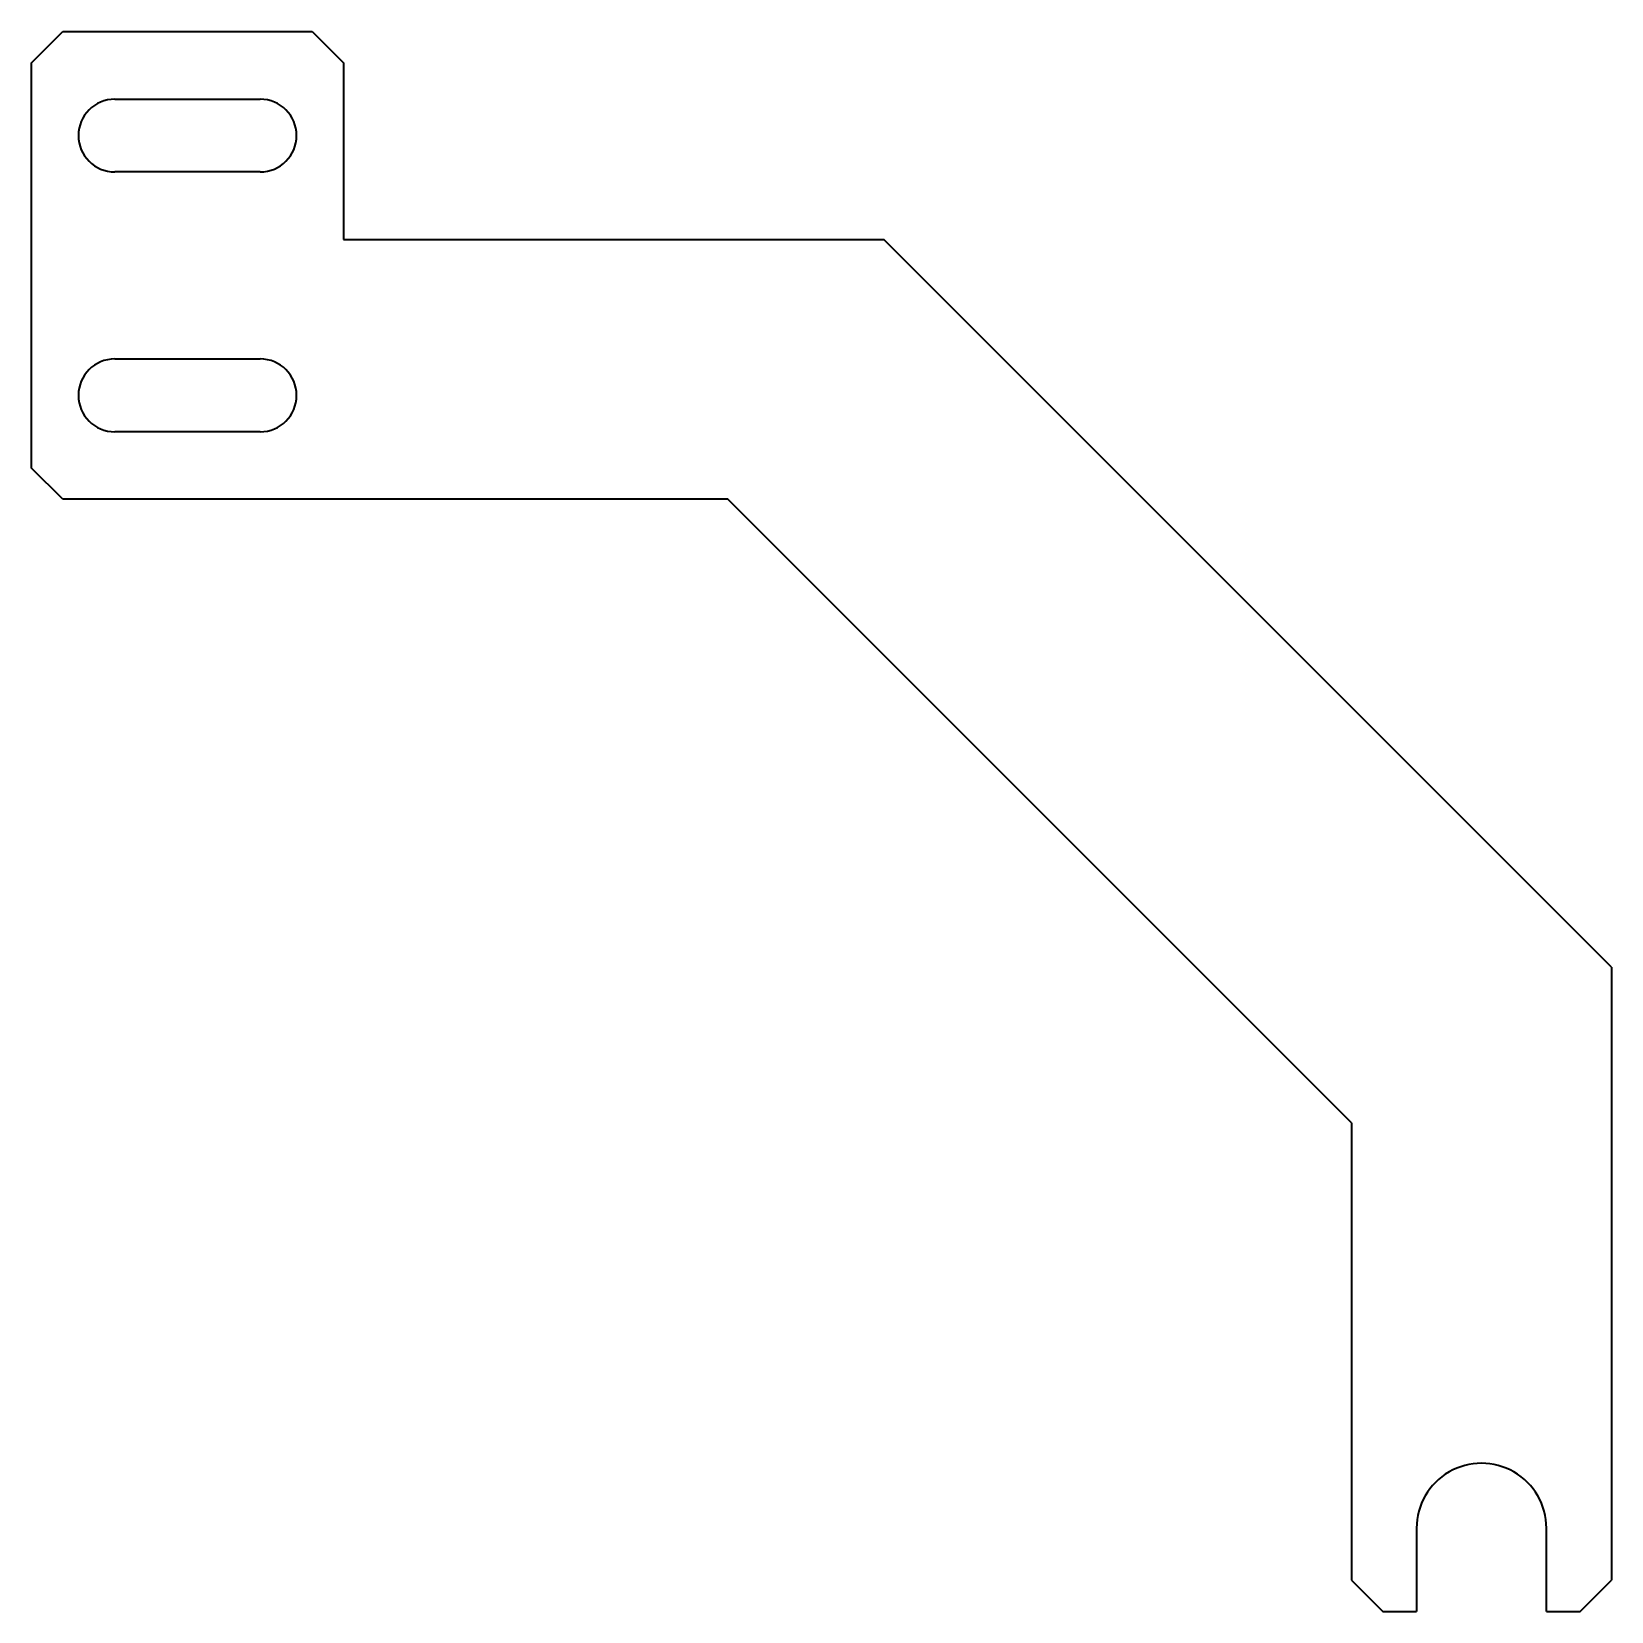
# Model space of a CAD drawing. Header units: millimetres. Extents: x -49572 to 104182, y -50696 to 51993.
# Drawn here: x -48635.2 to -48483.2, y 45241.4 to 45393.4 of the extents above; entities that cross this region are included whole.
import ezdxf

# ---------------------------------------------------------------- set-up
doc = ezdxf.new("R2010")
doc.units = ezdxf.units.MM
doc.header["$LTSCALE"] = 0.5

msp = doc.modelspace()

# ---------------------------------------------------------------- linework, layer by layer
at = {"color": 7, "lineweight": 35, "ltscale": 0.106066}
for p, q in [((-48635.244, 45390.394), (-48632.244, 45393.394)), ((-48608.244, 45393.394), (-48605.244, 45390.394)), ((-48632.244, 45348.394), (-48635.244, 45351.394)), ((-48508.244, 45244.394), (-48505.244, 45241.394)), ((-48486.244, 45241.394), (-48483.244, 45244.394))]:
    msp.add_line(p, q, dxfattribs=at)
at = {"color": 7, "lineweight": 35}
for p, q in [((-48632.244, 45393.394), (-48608.244, 45393.394)), ((-48635.244, 45351.394), (-48635.244, 45390.394)), ((-48605.244, 45373.394), (-48553.244, 45373.394)), ((-48483.244, 45303.394), (-48553.244, 45373.394)), ((-48508.244, 45288.394), (-48568.244, 45348.394)), ((-48483.244, 45303.394), (-48483.244, 45244.394)), ((-48508.244, 45288.394), (-48508.244, 45244.394))]:
    msp.add_line(p, q, dxfattribs=at)
at = {"color": 7, "lineweight": 35, "ltscale": 0.425}
msp.add_line((-48605.244, 45390.394), (-48605.244, 45373.394), dxfattribs=at)
at = {"color": 7, "lineweight": 35, "ltscale": 0.35}
for p, q in [((-48627.244, 45386.894), (-48613.244, 45386.894)), ((-48613.244, 45379.894), (-48627.244, 45379.894)), ((-48627.244, 45361.894), (-48613.244, 45361.894)), ((-48613.244, 45354.894), (-48627.244, 45354.894))]:
    msp.add_line(p, q, dxfattribs=at)
at = {"color": 7, "lineweight": 35, "ltscale": 0.4625}
msp.add_line((-48568.244, 45348.394), (-48632.244, 45348.394), dxfattribs=at)
at = {"color": 7, "lineweight": 35, "ltscale": 0.2}
for p, q in [((-48501.994, 45249.394), (-48501.994, 45241.394)), ((-48489.494, 45241.394), (-48489.494, 45249.394))]:
    msp.add_line(p, q, dxfattribs=at)
at = {"color": 7, "lineweight": 35, "ltscale": 0.081238}
msp.add_line((-48505.244, 45241.394), (-48501.994, 45241.394), dxfattribs=at)
at = {"color": 7, "lineweight": 35, "ltscale": 0.081262}
msp.add_line((-48489.494, 45241.394), (-48486.244, 45241.394), dxfattribs=at)
at = {"color": 7, "lineweight": 35}
for centre, radius, start, end in [((-48627.244, 45383.394), 3.5, 90, 270), ((-48613.244, 45383.394), 3.5, 270, 90), ((-48627.244, 45358.394), 3.5, 90, 270), ((-48613.244, 45358.394), 3.5, 270, 90), ((-48495.744, 45249.394), 6.25, 0.00001, 180.00001)]:
    msp.add_arc(centre, radius, start, end, dxfattribs=at)

doc.saveas('drawing.dxf')
